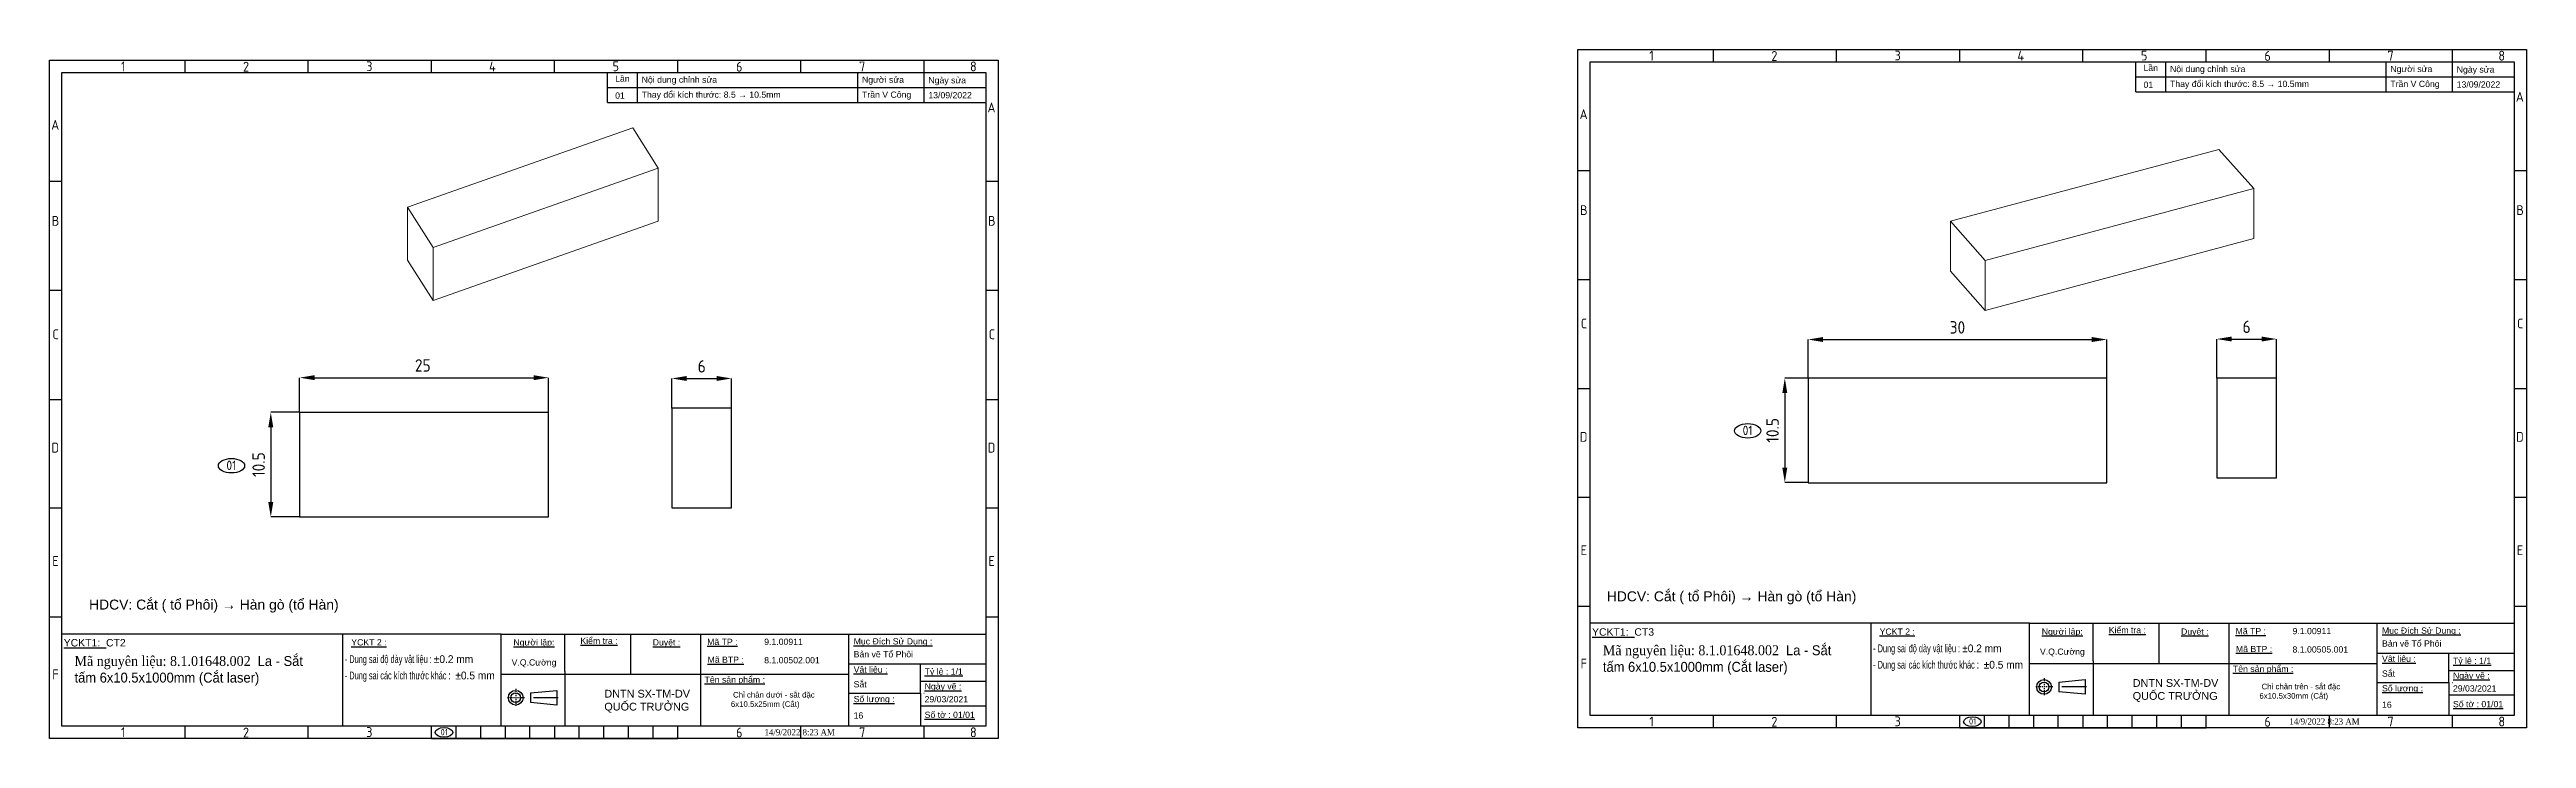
# Model space of a CAD drawing. Header units: millimetres. Extents: x -205945 to -46279, y 28253 to 108078.
# Drawn here: x -110162 to -109913.2, y 54462.1 to 54531.3 of the extents above; entities that cross this region are included whole.
import ezdxf

# ---------------------------------------------------------------- set-up
doc = ezdxf.new("R2010")
doc.units = ezdxf.units.MM
doc.header["$PDMODE"] = 2
for name, pattern in [('CENTER', [2, 1.25, -0.25, 0.25, -0.25]), ('CENTERX2', [4, 2.5, -0.5, 0.5, -0.5]), ('CONTPVMNIL', [0])]:
    doc.linetypes.add(name, pattern=pattern)
doc.layers.get('0').update_dxf_attribs({"linetype": 'CONTPVMNIL'})
doc.layers.get('DEFPOINTS').update_dxf_attribs({"color": 6})
for name, color, linetype in [('CENTER', 1, 'CENTERX2'), ('FRAME050', 6, 'Continuous'), ('MAIN', 7, 'Continuous')]:
    doc.layers.add(name, color=color, linetype=linetype)
doc.layers.add('D KT', color=4, linetype='Continuous', lineweight=18)
doc.layers.add('Tpl_Bound', color=1, linetype='Continuous', plot=False)
doc.styles.add('ISOCP', font='isocp')
doc.styles.add('SLDTEXTSTYLE0', font='timesi.ttf', dxfattribs={"width": 0.933, "bigfont": 'bigfont'})
doc.styles.add('SLDTEXTSTYLE3', font='TXT', dxfattribs={"width": 0.65, "bigfont": 'bigfont'})
doc.styles.get("Standard").update_dxf_attribs({"font": 'isocp.shx'})
doc.styles.add('style1', font='arial.ttf', dxfattribs={"width": 0.75})
doc.dimstyles.new('Dim20$0', dxfattribs={"dimtxt": 20, "dimasz": 10, "dimexe": 0, "dimexo": 0, "dimgap": 0.6, "dimtad": 1, "dimtoh": 1, "dimdsep": 46, "dimtxsty": 'ISOCP', "dimcen": 0, "dimclrd": 3, "dimclre": 3, "dimclrt": 7, "dimadec": 3, "dimazin": 2, "dimtp": 0.05, "dimtm": 0.05, "dimtfac": 0.7, "dimtofl": 0, "dimtmove": 0, "dimatfit": 3, "dimfxl": 0, "dimtolj": 1, "dimarcsym": 0})

msp = doc.modelspace()

# ---------------------------------------------------------------- texts
at = {"attachment_point": 1}
for s, insert, char_height, width in [('{\\fArial|b0|i0|c0|p34;Lần}', (-110105.187, 54528.698), 0.625, 24.50884), ('{\\fArial|b0|i0|c0|p34;Lần}', (-109951.658, 54529.777), 0.625, 24.50884), ('{\\fArial|b0|i0|c0|p34;01}', (-110105.187, 54527.003), 0.625, 24.50884), ('{\\fArial|b0|i0|c0|p34;01}', (-109951.658, 54528.082), 0.625, 24.50884), ('{\\fArial|b0|i0|c0|p34;\\LYCKT1:\\l  CT2}', (-110160.582, 54472.118), 0.75, 28.97216), ('{\\fArial|b0|i0|c0|p34;\\LYCKT1:\\l  CT3}', (-110007.053, 54473.197), 0.75, 28.97216), ('{\\fArial|b0|i0|c0|p34;29/03/2021}', (-110074.101, 54466.386), 0.625, 11.98235), ('{\\fArial|b0|i0|c0|p34;29/03/2021}', (-109920.572, 54467.465), 0.625, 11.98235)]:
    msp.add_mtext(s, dxfattribs=dict(at, insert=insert, char_height=char_height, width=width))
at = {"color": 0, "attachment_point": 1, "style": 'SLDTEXTSTYLE3'}
for s, insert, char_height, width in [('{\\fArial|b0|i0|c0|p34;\\W1;\\C256;Nội dung chỉnh sửa}', (-110102.523, 54528.595), 0.625, 11.45334), ('{\\fArial|b0|i0|c0|p34;\\W1;\\C256;Người sửa}', (-110080.39, 54528.595), 0.625, 11.45334), ('{\\fArial|b0|i0|c0|p34;\\W1;\\C256;Ngày sửa}', (-110073.723, 54528.54), 0.625, 11.45334), ('{\\fArial|b0|i0|c0|p34;\\W1;\\C256;Thay đổi kích thước: 8.5 \\fArial|b0|i0|c134|p34;→ \\fArial|b0|i0|c0|p34;10.5mm}', (-109948.994, 54528.173), 0.625, 16.5534), ('{\\fArial|b0|i0|c0|p34;\\W1;\\C256;Nội dung chỉnh sửa}', (-109948.994, 54529.673), 0.625, 11.45334), ('{\\fArial|b0|i0|c0|p34;\\W1;\\C256;Trần V Công}', (-109926.861, 54528.173), 0.625, 11.45334), ('{\\fArial|b0|i0|c0|p34;\\W1;\\C256;Người sửa}', (-109926.861, 54529.673), 0.625, 11.45334), ('{\\fArial|b0|i0|c0|p34;\\W1;\\C256;13/09/2022}', (-109920.194, 54528.119), 0.625, 11.45334), ('{\\fArial|b0|i0|c0|p34;\\W1;\\C256;Ngày sửa}', (-109920.194, 54529.619), 0.625, 11.45334), ('{\\fArial|b0|i0|c0|p34;\\W1;\\C256;Thay đổi kích thước: 8.5 \\fArial|b0|i0|c134|p34;→ \\fArial|b0|i0|c0|p34;10.5mm}', (-110102.523, 54527.095), 0.625, 16.5534), ('{\\fArial|b0|i0|c0|p34;\\W1;\\C256;Trần V Công}', (-110080.39, 54527.095), 0.625, 11.45334), ('{\\fArial|b0|i0|c0|p34;\\W1;\\C256;13/09/2022}', (-110073.723, 54527.04), 0.625, 11.45334), ('{\\fArial|b0|i0|c0|p34;\\W1;\\L\\C256;Kiểm tra :}', (-109955.151, 54473.326), 0.625, 4.34193), ('{\\fArial|b0|i0|c0|p34;\\W1;\\L\\C256;YCKT 2 :}', (-110131.693, 54472.095), 0.625, 4.34193), ('{\\fArial|b0|i0|c0|p34;\\W1;\\L\\C256;Người lập:}', (-110115.407, 54472.095), 0.625, 4.34193), ('{\\fArial|b0|i0|c0|p34;\\W1;\\L\\C256;Kiểm tra :}', (-110108.68, 54472.247), 0.625, 4.34193), ('{\\fArial|b0|i0|c0|p34;\\W1;\\L\\C256;Duyệt :}', (-110101.415, 54472.095), 0.625, 4.34193), ('{\\fArial|b0|i0|c0|p34;\\W1;\\L\\C256;Mã TP :}', (-110095.942, 54472.14), 0.625, 4.34193), ('{\\fArial|b0|i0|c0|p34;\\W1;\\C256;9.1.00911}', (-110090.214, 54472.149), 0.625, 4.34193), ('{\\fArial|b0|i0|c0|p34;\\W1;\\L\\C256;Mục Đích Sử Dụng :}', (-110081.228, 54472.197), 0.625, 8.28753), ('{\\fArial|b0|i0|c0|p34;\\W1;\\C256;Bản vẽ Tổ Phôi}', (-110081.228, 54470.899), 0.625, 8.28753), ('{\\fArial|b0|i0|c0|p34; - Dung sai độ dày vật liệu : \\W0.933;%%P0.2 mm}', (-109979.02, 54471.566), 0.78125, 25.18346), ('{\\fArial|b0|i0|c0|p34;\\W1;\\L\\C256;YCKT 2 :}', (-109978.164, 54473.174), 0.625, 4.34193), ('{\\fArial|b0|i0|c0|p34;\\W1;\\C256;V.Q.Cường}', (-109962.059, 54471.158), 0.625, 4.34193), ('{\\fArial|b0|i0|c0|p34;\\W1;\\L\\C256;Người lập:}', (-109961.878, 54473.174), 0.625, 4.34193), ('{\\fArial|b0|i0|c0|p34;\\W1;\\L\\C256;Duyệt :}', (-109947.886, 54473.174), 0.625, 4.34193), ('{\\fArial|b0|i0|c0|p34;\\W1;\\L\\C256;Mã TP :}', (-109942.413, 54473.219), 0.625, 4.34193), ('{\\fArial|b0|i0|c0|p34;\\W1;\\L\\C256;Mã BTP :}', (-109942.373, 54471.43), 0.625, 4.34193), ('{\\fArial|b0|i0|c0|p34;\\W1;\\C256;8.1.00505.001}', (-109936.685, 54471.381), 0.625, 4.34193), ('{\\fArial|b0|i0|c0|p34;\\W1;\\C256;9.1.00911}', (-109936.685, 54473.228), 0.625, 4.34193), ('{\\fArial|b0|i0|c0|p34;\\W1;\\L\\C256;Mục Đích Sử Dụng :}', (-109927.699, 54473.276), 0.625, 8.28753), ('{\\fArial|b0|i0|c0|p34;\\W1;\\C256;Bản vẽ Tổ Phôi}', (-109927.699, 54471.978), 0.625, 8.28753), ('{\\fArial|b0|i0|c0|p34; - Dung sai độ dày vật liệu : \\W0.933;%%P0.2 mm}', (-110132.549, 54470.487), 0.78125, 25.18346), ('{\\fArial|b0|i0|c0|p34; - Dung sai các kích thước khác : \\W0.933; %%P0.5 mm}', (-110132.549, 54468.845), 0.78125, 25.18346), ('{\\fArial|b0|i0|c0|p34;\\W1;\\C256;V.Q.Cường}', (-110115.588, 54470.079), 0.625, 4.34193), ('{\\fArial|b0|i0|c0|p34;\\W1;\\L\\C256;Tên sản phẩm :}', (-110096.203, 54468.349), 0.625, 6.36129), ('{\\fArial|b0|i0|c0|p34;\\W1;\\L\\C256;Mã BTP :}', (-110095.902, 54470.351), 0.625, 4.34193), ('{\\fArial|b0|i0|c0|p34;\\W1;\\C256;8.1.00502.001}', (-110090.214, 54470.302), 0.625, 4.34193), ('{\\fArial|b0|i0|c0|p34;\\W1;\\L\\C256;Vật liệu :}', (-110081.228, 54469.365), 0.625, 4.34193), ('{\\fArial|b0|i0|c0|p34;\\W1;\\L\\C256;Tỷ lệ : 1/1}', (-110074.096, 54469.161), 0.625, 4.34193), ('{\\fArial|b0|i0|c0|p34; - Dung sai các kích thước khác : \\W0.933; %%P0.5 mm}', (-109979.02, 54469.924), 0.78125, 25.18346), ('{\\fArial|b0|i0|c0|p34;\\W1;\\L\\C256;Tên sản phẩm :}', (-109942.674, 54469.428), 0.625, 6.36129), ('{\\fArial|b0|i0|c0|p34;\\W1;\\L\\C256;Vật liệu :}', (-109927.699, 54470.444), 0.625, 4.34193), ('{\\fArial|b0|i0|c0|p34;\\W1;\\C256;Sắt }', (-109927.699, 54468.962), 0.625, 4.34193), ('{\\fArial|b0|i0|c0|p34;\\W1;\\L\\C256;Tỷ lệ : 1/1}', (-109920.567, 54470.24), 0.625, 4.34193), ('{\\fArial|b0|i0|c0|p34;\\W1;\\L\\C256;Ngày vẽ :}', (-109920.567, 54468.753), 0.625, 4.34193), ('{\\fArial|b0|i0|c0|p34;\\W1;\\C256;DNTN SX-TM-DV QUỐC TRƯỞNG}', (-110106.274, 54467.016), 0.78125, 11.64161), ('{\\fArial|b0|i0|c0|p34;\\W1;\\C256; Chỉ chân dưới - sắt đặc 6x10.5x25mm (Cắt)}', (-110093.562, 54466.799), 0.5625, 10.20343), ('{\\fArial|b0|i0|c0|p34;\\W1;\\L\\C256;Số lượng :}', (-110081.228, 54466.402), 0.625, 4.34193), ('{\\fArial|b0|i0|c0|p34;\\W1;\\C256;Sắt }', (-110081.228, 54467.884), 0.625, 4.34193), ('{\\fArial|b0|i0|c0|p34;\\W1;\\L\\C256;Ngày vẽ :}', (-110074.096, 54467.674), 0.625, 4.34193), ('{\\fArial|b0|i0|c0|p34;\\W1;\\C256;DNTN SX-TM-DV QUỐC TRƯỞNG}', (-109952.745, 54468.095), 0.78125, 11.64161), ('{\\fArial|b0|i0|c0|p34;\\W1;\\C256; Chỉ chân trên - sắt đặc 6x10.5x30mm (Cắt)}', (-109940.013, 54467.626), 0.5625, 11.83969), ('{\\fArial|b0|i0|c0|p34;\\W1;\\L\\C256;Số lượng :}', (-109927.699, 54467.481), 0.625, 4.34193), ('{\\fArial|b0|i0|c0|p34;\\W1;\\L\\C256;Số tờ : 01/01}', (-109920.567, 54465.895), 0.625, 6.87888), ('{\\fArial|b0|i0|c0|p34;\\W1;\\C256;16}', (-110081.228, 54464.752), 0.625, 4.34193), ('{\\fArial|b0|i0|c0|p34;\\W1;\\L\\C256;Số tờ : 01/01}', (-110074.096, 54464.816), 0.625, 5.06195), ('{\\fArial|b0|i0|c0|p34;\\W1;\\C256;16}', (-109927.699, 54465.831), 0.625, 4.34193)]:
    msp.add_mtext(s, dxfattribs=dict(at, insert=insert, char_height=char_height, width=width))
at = {"color": 1, "char_height": 0.9375, "width": 36.76326, "attachment_point": 1}
for insert in [(-109991.927, 54493.537), (-110144.24, 54490.032)]:
    msp.add_mtext('01', dxfattribs=dict(at, insert=insert))
at = {"ltscale": 30, "char_height": 1, "attachment_point": 1, "style": 'style1'}
for s, insert, width in [('{\\W1; HDCV: Cắt ( tổ Phôi) → Hàn gò (tổ Hàn)}', (-110158.425, 54476.074), 133.91501), ('{\\W1; HDCV: Cắt ( tổ Phôi) → Hàn gò (tổ Hàn)}', (-110005.964, 54476.902), 133.91501), ('{\\fTimes New Roman|b0|i0|c0|p18;\\W0.933;Mã nguyên liệu: 8.1.01648.002  \\fArial|b0|i0|c0|p34;\\W0.93;La - Sắt tấm 6x10.5x1000mm (Cắt laser)}', (-110005.964, 54471.488), 24.92555), ('{\\fTimes New Roman|b0|i0|c0|p18;\\W0.933;Mã nguyên liệu: 8.1.01648.002  \\fArial|b0|i0|c0|p34;\\W0.93;La - Sắt tấm 6x10.5x1000mm (Cắt laser)}', (-110159.493, 54470.409, 0), 24.92555)]:
    msp.add_mtext(s, dxfattribs=dict(at, insert=insert, width=width))
at = {"color": 7, "char_height": 0.625, "width": 24.50884, "attachment_point": 1}
for insert in [(-109969.189, 54464.156), (-110122.718, 54463.077)]:
    msp.add_mtext('01', dxfattribs=dict(at, insert=insert))
at = {"layer": 'D KT', "char_height": 0.63, "width": 1012.64408, "attachment_point": 1, "style": 'SLDTEXTSTYLE0'}
for insert in [(-109937.004, 54464.151), (-110090.179, 54463.066)]:
    msp.add_mtext('{\\fTimes New Roman|b0|i0|c0|p18;14/9/2022 8:23 AM}', dxfattribs=dict(at, insert=insert))

# ---------------------------------------------------------------- blocks, each defined once
blk = doc.blocks.new('ẢERHAEEH')
at = {"layer": 'FRAME050'}
for p, q in [((-261.36, 213.96), (-261.36, 217.92)), ((-221.76, 213.96), (-221.76, 217.92)), ((-182.16, 213.96), (-182.16, 217.92)), ((-142.56, 213.96), (-142.56, 217.92)), ((-102.96, 213.96), (-102.96, 217.92)), ((-63.36, 213.96), (-63.36, 217.92)), ((-23.76, 213.96), (-23.76, 217.92)), ((-300.96, 178.96), (-304.92, 178.96)), ((0, 178.96), (-3.96, 178.96)), ((-300.96, 143.96), (-304.92, 143.96)), ((0, 143.96), (-3.96, 143.96)), ((-304.92, 108.96), (-300.96, 108.96)), ((-3.96, 108.96), (0, 108.96)), ((-300.96, 73.96), (-304.92, 73.96)), ((0, 73.96), (-3.96, 73.96)), ((-300.96, 38.96), (-304.92, 38.96)), ((0, 38.96), (-3.96, 38.96)), ((-261.36, 0), (-261.36, 3.96)), ((-221.76, 0), (-221.76, 3.96)), ((-182.16, 0), (-182.16, 3.96)), ((-182.16, 0), (-102.96, 0)), ((-174.24, 0), (-174.24, 3.96)), ((-166.32, 0), (-166.32, 3.96)), ((-158.4, 0), (-158.4, 3.96)), ((-150.48, 0), (-150.48, 3.96)), ((-142.56, 3.96), (-142.56, 0)), ((-134.64, 0), (-134.64, 3.96)), ((-126.72, 0), (-126.72, 3.96)), ((-118.8, 0), (-118.8, 3.96)), ((-110.88, 0), (-110.88, 3.96)), ((-102.96, 0), (-102.96, 3.96)), ((-63.36, 0), (-63.36, 3.96)), ((-23.76, 0), (-23.76, 3.96))]:
    blk.add_line(p, q, dxfattribs=at)
at = {"layer": 'MAIN', "color": 7, "linetype": 'Continuous'}
blk.add_lwpolyline([(-300.96, 213.96), (-3.96, 213.96), (-3.96, 3.96), (-300.96, 3.96)], close=True, dxfattribs=at)
at = {"layer": 'FRAME050', "style": 'ISOCP'}
for s, p in [('1', (-281.95, 214.36)), ('2', (-242.72, 214.28)), ('3', (-203.13, 214.42)), ('4', (-163.63, 214.36)), ('5', (-123.93, 214.42)), ('6', (-84.25, 214.28)), ('7', (-44.67, 214.36)), ('8', (-9.03, 214.36)), ('A', (-3.41, 201.17)), ('A', (-304.37, 195.59)), ('B', (-304.21, 164.74)), ('B', (-3.25, 164.74)), ('C', (-303.97, 128.3)), ('C', (-3.01, 128.3)), ('D', (-304.3, 91.87)), ('D', (-3.34, 91.87)), ('E', (-304.05, 55.44)), ('E', (-3.09, 55.44)), ('F', (-304.05, 19.01)), ('1', (-281.95, 0.4)), ('2', (-242.72, 0.32)), ('3', (-203.13, 0.46)), ('6', (-84.25, 0.32)), ('7', (-44.67, 0.4)), ('8', (-9.03, 0.4))]:
    blk.add_text(s, height=3.17, dxfattribs=at).set_placement(p)
blk = doc.blocks.new('*D405')
at = {"color": 3, "lineweight": -2, "ltscale": 30, "transparency": 16777216}
for p, q in [((-109985.35, 54498.32), (-109985.35, 54502.19)), ((-109983.85, 54502.19), (-109956.85, 54502.19)), ((-109955.35, 54498.32), (-109955.35, 54502.19))]:
    blk.add_line(p, q, dxfattribs=at)
at = {"color": 3, "ltscale": 30, "transparency": 16777216}
for points in [[(-109983.85, 54502.44), (-109983.85, 54501.94), (-109985.35, 54502.19)], [(-109956.85, 54502.44), (-109956.85, 54501.94), (-109955.35, 54502.19)]]:
    blk.add_solid(points, dxfattribs=at)
at = {"layer": 'DEFPOINTS', "color": 0, "ltscale": 30, "transparency": 16777216}
for p in [(-109955.35, 54502.19), (-109985.35, 54498.32), (-109955.35, 54498.32)]:
    blk.add_point(p, dxfattribs=at)
at = {"color": 7, "ltscale": 30, "transparency": 16777216, "insert": (-109970.35, 54503.41), "char_height": 1.25, "attachment_point": 5, "style": 'ISOCP'}
blk.add_mtext('\\A1;30', dxfattribs=at)
blk = doc.blocks.new('*D406')
at = {"color": 3, "lineweight": -2, "ltscale": 30, "transparency": 16777216}
for p, q in [((-109985.35, 54498.32), (-109987.69, 54498.32)), ((-109987.69, 54496.82), (-109987.69, 54489.32)), ((-109985.35, 54487.82), (-109987.69, 54487.82))]:
    blk.add_line(p, q, dxfattribs=at)
at = {"color": 3, "ltscale": 30, "transparency": 16777216}
for points in [[(-109987.94, 54496.82), (-109987.44, 54496.82), (-109987.69, 54498.32)], [(-109987.94, 54489.32), (-109987.44, 54489.32), (-109987.69, 54487.82)]]:
    blk.add_solid(points, dxfattribs=at)
at = {"layer": 'DEFPOINTS', "color": 0, "ltscale": 30, "transparency": 16777216}
for p in [(-109985.35, 54498.32), (-109987.69, 54487.82), (-109985.35, 54487.82)]:
    blk.add_point(p, dxfattribs=at)
at = {"color": 7, "ltscale": 30, "transparency": 16777216, "insert": (-109988.92, 54493.07), "char_height": 1.25, "attachment_point": 5, "rotation": 90, "style": 'ISOCP'}
blk.add_mtext('\\A1;10.5', dxfattribs=at)
blk = doc.blocks.new('*D407')
at = {"color": 3, "lineweight": -2, "ltscale": 30, "transparency": 16777216}
for p, q in [((-109944.3, 54498.32), (-109944.3, 54502.24)), ((-109942.8, 54502.24), (-109939.8, 54502.24)), ((-109938.3, 54498.32), (-109938.3, 54502.24))]:
    blk.add_line(p, q, dxfattribs=at)
at = {"color": 3, "ltscale": 30, "transparency": 16777216}
for points in [[(-109942.8, 54502.49), (-109942.8, 54501.99), (-109944.3, 54502.24)], [(-109939.8, 54502.49), (-109939.8, 54501.99), (-109938.3, 54502.24)]]:
    blk.add_solid(points, dxfattribs=at)
at = {"layer": 'DEFPOINTS', "color": 0, "ltscale": 30, "transparency": 16777216}
for p in [(-109938.3, 54502.24), (-109944.3, 54498.32), (-109938.3, 54498.32)]:
    blk.add_point(p, dxfattribs=at)
at = {"color": 7, "ltscale": 30, "transparency": 16777216, "insert": (-109941.3, 54503.47), "char_height": 1.25, "attachment_point": 5, "style": 'ISOCP'}
blk.add_mtext('\\A1;6', dxfattribs=at)
blk = doc.blocks.new('A$C64CD57F1')
at = {"color": 0, "linetype": 'Continuous', "lineweight": 0, "extrusion": (5.55112e-16, 0.83647, 0.548013)}
for p, q in [((16840.34, -72549.26), (16813.37, -72556.47)), ((16843.84, -72553.2), (16840.34, -72549.26)), ((16843.84, -72553.2), (16816.87, -72560.41)), ((16843.84, -72558.22), (16843.84, -72553.2)), ((16813.37, -72556.47), (16813.37, -72561.49)), ((16816.87, -72560.41), (16813.37, -72556.47)), ((16843.84, -72558.22), (16816.87, -72565.43)), ((16813.37, -72561.49), (16816.87, -72565.43)), ((16816.87, -72565.43), (16816.87, -72560.41))]:
    blk.add_line(p, q, dxfattribs=at)
blk = doc.blocks.new('*D376')
at = {"color": 3, "lineweight": -2, "ltscale": 30, "transparency": 16777216}
for p, q in [((-110136.88, 54494.88), (-110136.88, 54498.36)), ((-110135.38, 54498.36), (-110113.38, 54498.36)), ((-110111.88, 54494.88), (-110111.88, 54498.36))]:
    blk.add_line(p, q, dxfattribs=at)
at = {"color": 3, "ltscale": 30, "transparency": 16777216}
for points in [[(-110135.38, 54498.61), (-110135.38, 54498.11), (-110136.88, 54498.36)], [(-110113.38, 54498.61), (-110113.38, 54498.11), (-110111.88, 54498.36)]]:
    blk.add_solid(points, dxfattribs=at)
at = {"layer": 'DEFPOINTS', "color": 0, "ltscale": 30, "transparency": 16777216}
for p in [(-110111.88, 54498.36), (-110136.88, 54494.88), (-110111.88, 54494.88)]:
    blk.add_point(p, dxfattribs=at)
at = {"color": 7, "ltscale": 30, "transparency": 16777216, "insert": (-110124.51, 54499.59), "char_height": 1.25, "attachment_point": 5, "style": 'ISOCP'}
blk.add_mtext('\\A1;25', dxfattribs=at)
blk = doc.blocks.new('*D377')
at = {"color": 3, "lineweight": -2, "ltscale": 30, "transparency": 16777216}
for p, q in [((-110136.88, 54494.88), (-110139.78, 54494.88)), ((-110139.78, 54493.38), (-110139.78, 54485.88)), ((-110136.88, 54484.38), (-110139.78, 54484.38))]:
    blk.add_line(p, q, dxfattribs=at)
at = {"color": 3, "ltscale": 30, "transparency": 16777216}
for points in [[(-110140.03, 54493.38), (-110139.53, 54493.38), (-110139.78, 54494.88)], [(-110140.03, 54485.88), (-110139.53, 54485.88), (-110139.78, 54484.38)]]:
    blk.add_solid(points, dxfattribs=at)
at = {"layer": 'DEFPOINTS', "color": 0, "ltscale": 30, "transparency": 16777216}
for p in [(-110136.88, 54494.88), (-110139.78, 54484.38), (-110136.88, 54484.38)]:
    blk.add_point(p, dxfattribs=at)
at = {"color": 7, "ltscale": 30, "transparency": 16777216, "insert": (-110141, 54489.63), "char_height": 1.25, "attachment_point": 5, "rotation": 90, "style": 'ISOCP'}
blk.add_mtext('\\A1;10.5', dxfattribs=at)
blk = doc.blocks.new('*D378')
at = {"color": 3, "lineweight": -2, "ltscale": 30, "transparency": 16777216}
for p, q in [((-110099.49, 54495.29), (-110099.49, 54498.28)), ((-110097.99, 54498.28), (-110094.99, 54498.28)), ((-110093.49, 54495.29), (-110093.49, 54498.28))]:
    blk.add_line(p, q, dxfattribs=at)
at = {"color": 3, "ltscale": 30, "transparency": 16777216}
for points in [[(-110097.99, 54498.53), (-110097.99, 54498.03), (-110099.49, 54498.28)], [(-110094.99, 54498.53), (-110094.99, 54498.03), (-110093.49, 54498.28)]]:
    blk.add_solid(points, dxfattribs=at)
at = {"layer": 'DEFPOINTS', "color": 0, "ltscale": 30, "transparency": 16777216}
for p in [(-110093.49, 54498.28), (-110099.49, 54495.29), (-110093.49, 54495.29)]:
    blk.add_point(p, dxfattribs=at)
at = {"color": 7, "ltscale": 30, "transparency": 16777216, "insert": (-110096.49, 54499.5), "char_height": 1.25, "attachment_point": 5, "style": 'ISOCP'}
blk.add_mtext('\\A1;6', dxfattribs=at)
blk = doc.blocks.new('A$C16227D3D')
at = {"color": 0, "linetype": 'Continuous', "lineweight": 0, "extrusion": (0, 0.665989, 0.745962)}
for p, q in [((132610.7, 11330.09), (132633.31, 11338.05)), ((132633.31, 11338.05), (132635.87, 11334)), ((132613.26, 11326.04), (132635.87, 11334)), ((132635.87, 11334), (132635.87, 11328.67)), ((132610.7, 11330.09), (132613.26, 11326.04)), ((132610.7, 11324.76), (132610.7, 11330.09)), ((132613.26, 11320.71), (132635.87, 11328.67)), ((132613.26, 11320.71), (132610.7, 11324.76)), ((132613.26, 11326.04), (132613.26, 11320.71))]:
    blk.add_line(p, q, dxfattribs=at)

# ---------------------------------------------------------------- dimensions: what is measured, and where the dimension line sits
at = {"ltscale": 30}
for base, p1, p2, picture, middle in [((-109955.352, 54502.185, 0), (-109985.352, 54498.316, 0), (-109955.352, 54498.316, 0), '*D405', (-109970.352, 54502.185, 0)), ((-109938.301, 54502.24, 0), (-109944.301, 54498.316, 0), (-109938.301, 54498.316, 0), '*D407', (-109941.301, 54502.24, 0)), ((-110111.879, 54498.364, 0), (-110136.879, 54494.876, 0), (-110111.879, 54494.876, 0), '*D376', (-110124.514, 54498.364, 0)), ((-110093.495, 54498.279, 0), (-110099.495, 54495.295, 0), (-110093.495, 54495.295, 0), '*D378', (-110096.495, 54498.279, 0))]:
    dim = msp.add_linear_dim(base=base, p1=p1, p2=p2, dimstyle='Dim20$0', override={"dimtxt": 1.25, "dimasz": 1.5}, dxfattribs=at)
    dim.commit()
    dim.dimension.update_dxf_attribs({"geometry": picture, "text_midpoint": middle, "dimtype": 160})
for base, p1, p2, picture, middle in [((-109987.693, 54487.816, 0), (-109985.352, 54498.316, 0), (-109985.352, 54487.816, 0), '*D406', (-109987.693, 54493.066, 0)), ((-110139.777, 54484.376, 0), (-110136.879, 54494.876, 0), (-110136.879, 54484.376, 0), '*D377', (-110139.777, 54489.626, 0))]:
    dim = msp.add_linear_dim(base=base, p1=p1, p2=p2, angle=90, dimstyle='Dim20$0', override={"dimtxt": 1.25, "dimasz": 1.5}, dxfattribs=at)
    dim.commit()
    dim.dimension.update_dxf_attribs({"geometry": picture, "text_midpoint": middle, "dimtype": 160})

# ---------------------------------------------------------------- linework, layer by layer
for p, q in [((-109963.102, 54473.695), (-110007.238, 54473.695)), ((-109979.054, 54473.695), (-109979.054, 54464.447)), ((-109950.131, 54473.695), (-109950.131, 54469.663)), ((-109928.197, 54470.71), (-109928.197, 54473.695)), ((-110116.631, 54472.616), (-110160.767, 54472.616)), ((-110132.583, 54472.616), (-110132.583, 54463.369)), ((-110103.66, 54472.616), (-110103.66, 54468.584)), ((-110081.726, 54469.631), (-110081.726, 54472.616)), ((-110116.631, 54468.584), (-110096.582, 54468.584)), ((-110110.257, 54468.841), (-110110.257, 54463.369)), ((-109963.102, 54469.663), (-109943.053, 54469.663)), ((-109956.728, 54469.92), (-109956.728, 54464.447)), ((-109920.997, 54468.952), (-109914.425, 54468.952)), ((-110074.526, 54467.873), (-110067.954, 54467.873)), ((-109920.997, 54466.501), (-109914.425, 54466.501)), ((-110074.526, 54465.422), (-110067.954, 54465.422))]:
    msp.add_line(p, q)
at = {"ltscale": 3}
for p, q in [((-110096.582, 54468.584), (-110081.726, 54468.584)), ((-109943.053, 54469.663), (-109928.197, 54469.663))]:
    msp.add_line(p, q, dxfattribs=at)
at = {"linetype": 'ByBlock'}
for p, q in [((-110074.526, 54466.669), (-110074.526, 54463.369)), ((-109920.997, 54467.747), (-109920.997, 54464.447))]:
    msp.add_line(p, q, dxfattribs=at)
at = {"ltscale": 30, "elevation": 0}
for points in [[(-109955.352, 54487.816), (-109955.352, 54498.316), (-109985.352, 54498.316), (-109985.352, 54487.816)], [(-109938.301, 54488.316), (-109938.301, 54498.316), (-109944.301, 54498.316), (-109944.301, 54488.316)], [(-110111.879, 54484.376), (-110111.879, 54494.876), (-110136.879, 54494.876), (-110136.879, 54484.376)], [(-110093.495, 54485.295), (-110093.495, 54495.295), (-110099.495, 54495.295), (-110099.495, 54485.295)]]:
    msp.add_lwpolyline(points, close=True, dxfattribs=at)
at = {"color": 1}
for centre, major_axis in [((-109991.414, 54493.024), (-1.317, 0)), ((-110143.726, 54489.519), (-1.317, 0)), ((-109968.846, 54463.814), (-0.878, 0)), ((-110122.375, 54462.736), (-0.878, 0))]:
    msp.add_ellipse(centre, major_axis=major_axis, ratio=0.5517163, dxfattribs=at)
at = {"layer": 'CENTER', "color": 1, "linetype": 'CENTER', "ltscale": 0.05}
for p, q in [((-110114.286, 54466.221), (-110116.068, 54466.221)), ((-110115.177, 54467.112), (-110115.177, 54465.329)), ((-109960.757, 54467.3), (-109962.54, 54467.3)), ((-109961.648, 54468.191), (-109961.648, 54466.408))]:
    msp.add_line(p, q, dxfattribs=at)
at = {"layer": 'CENTER'}
for p, q in [((-110110.904, 54466.221), (-110113.793, 54466.221)), ((-109957.375, 54467.3), (-109960.264, 54467.3))]:
    msp.add_line(p, q, dxfattribs=at)
at = {"layer": 'DEFPOINTS', "ltscale": 30, "elevation": 0}
for points in [[(-110008.475, 54531.31), (-109913.188, 54531.31), (-109913.188, 54463.21), (-110008.475, 54463.21)], [(-110162.004, 54530.231), (-110066.717, 54530.231), (-110066.717, 54462.131), (-110162.004, 54462.131)]]:
    msp.add_lwpolyline(points, close=True, dxfattribs=at)
at = {"layer": 'MAIN'}
for p, q in [((-110105.942, 54527.494), (-110105.942, 54528.994)), ((-110102.942, 54527.494), (-110102.942, 54528.994)), ((-110080.808, 54527.494), (-110080.808, 54528.994)), ((-110074.142, 54527.494), (-110074.142, 54528.994)), ((-109952.413, 54528.572), (-109952.413, 54530.072)), ((-109952.413, 54528.572), (-109914.425, 54528.572)), ((-109952.413, 54527.072), (-109952.413, 54528.572)), ((-109949.413, 54528.572), (-109949.413, 54530.072)), ((-109949.413, 54527.072), (-109949.413, 54528.572)), ((-109927.28, 54528.572), (-109927.28, 54530.072)), ((-109927.28, 54527.072), (-109927.28, 54528.572)), ((-109920.613, 54528.572), (-109920.613, 54530.072)), ((-109920.613, 54527.072), (-109920.613, 54528.572)), ((-110105.942, 54527.494), (-110067.954, 54527.494)), ((-110105.942, 54525.994), (-110105.942, 54527.494)), ((-110105.942, 54525.994), (-110067.954, 54525.994)), ((-110102.942, 54525.994), (-110102.942, 54527.494)), ((-110080.808, 54525.994), (-110080.808, 54527.494)), ((-110074.142, 54525.994), (-110074.142, 54527.494)), ((-109952.413, 54527.072), (-109914.425, 54527.072)), ((-109963.102, 54473.695), (-109914.425, 54473.695)), ((-109963.102, 54469.663), (-109963.102, 54473.695)), ((-109956.728, 54469.92), (-109956.728, 54473.695)), ((-109943.053, 54470.71), (-109943.053, 54473.695)), ((-110116.631, 54472.616), (-110067.954, 54472.616)), ((-110116.631, 54468.584), (-110116.631, 54472.616)), ((-110110.257, 54468.841), (-110110.257, 54472.616)), ((-110096.582, 54469.631), (-110096.582, 54472.616)), ((-110116.631, 54463.369), (-110116.631, 54468.584)), ((-110096.582, 54466.669), (-110096.582, 54469.631)), ((-110081.726, 54469.631), (-110067.954, 54469.631)), ((-110081.726, 54466.669), (-110081.726, 54469.631)), ((-110074.526, 54466.669), (-110074.526, 54469.631)), ((-109963.102, 54464.447), (-109963.102, 54469.663)), ((-109943.053, 54467.747), (-109943.053, 54470.71)), ((-109928.197, 54470.71), (-109914.425, 54470.71)), ((-109928.197, 54467.747), (-109928.197, 54470.71)), ((-109920.997, 54467.747), (-109920.997, 54470.71)), ((-110113.679, 54466.711), (-110111.045, 54466.956)), ((-110113.679, 54466.711), (-110113.679, 54465.731)), ((-110111.045, 54466.956), (-110111.045, 54465.486)), ((-110096.582, 54463.369), (-110096.582, 54466.669)), ((-110081.726, 54466.669), (-110074.526, 54466.669)), ((-110081.726, 54463.369), (-110081.726, 54466.669)), ((-110074.167, 54466.669), (-110074.153, 54466.669)), ((-109960.15, 54467.79), (-109957.516, 54468.035)), ((-109960.15, 54467.79), (-109960.15, 54466.81)), ((-109957.516, 54466.565), (-109960.15, 54466.81)), ((-109957.516, 54468.035), (-109957.516, 54466.565)), ((-109943.053, 54464.447), (-109943.053, 54467.747)), ((-109928.197, 54467.747), (-109920.997, 54467.747)), ((-109928.197, 54464.447), (-109928.197, 54467.747)), ((-109920.638, 54467.747), (-109920.625, 54467.747)), ((-110111.045, 54465.486), (-110113.679, 54465.731))]:
    msp.add_line(p, q, dxfattribs=at)
for centre, radius in [((-110115.177, 54466.221), 0.735), ((-110115.177, 54466.221), 0.49), ((-109961.648, 54467.3), 0.735), ((-109961.648, 54467.3), 0.49)]:
    msp.add_circle(centre, radius, dxfattribs=at)
at = {"layer": 'Tpl_Bound', "color": 1}
for points in [[(-110008.475, 54463.21), (-110008.475, 54531.31), (-109913.188, 54531.31), (-109913.188, 54463.21)], [(-110162.004, 54462.131), (-110162.004, 54530.231), (-110066.717, 54530.231), (-110066.717, 54462.131)]]:
    msp.add_lwpolyline(points, close=True, dxfattribs=at)

# ---------------------------------------------------------------- block references
at = {"xscale": 0.3125, "yscale": 0.3125, "zscale": 0.3125}
for p in [(-109913.188, 54463.21), (-110066.717, 54462.131)]:
    msp.add_blockref('ẢERHAEEH', p, dxfattribs=at)
at = {"ltscale": 3}
for name, p in [('A$C16227D3D', (-242736.733, 43185.39, 0)), ('A$C64CD57F1', (-126784.427, 127070.542, 0))]:
    msp.add_blockref(name, p, dxfattribs=at)

msp.set_redraw_order([(e.dxf.handle, doc.entitydb.next_handle()) for e in msp.query("TEXT MTEXT ATTDEF DIMENSION ARC_DIMENSION")])  # texts and dimensions are drawn at this point

doc.saveas('drawing.dxf')
